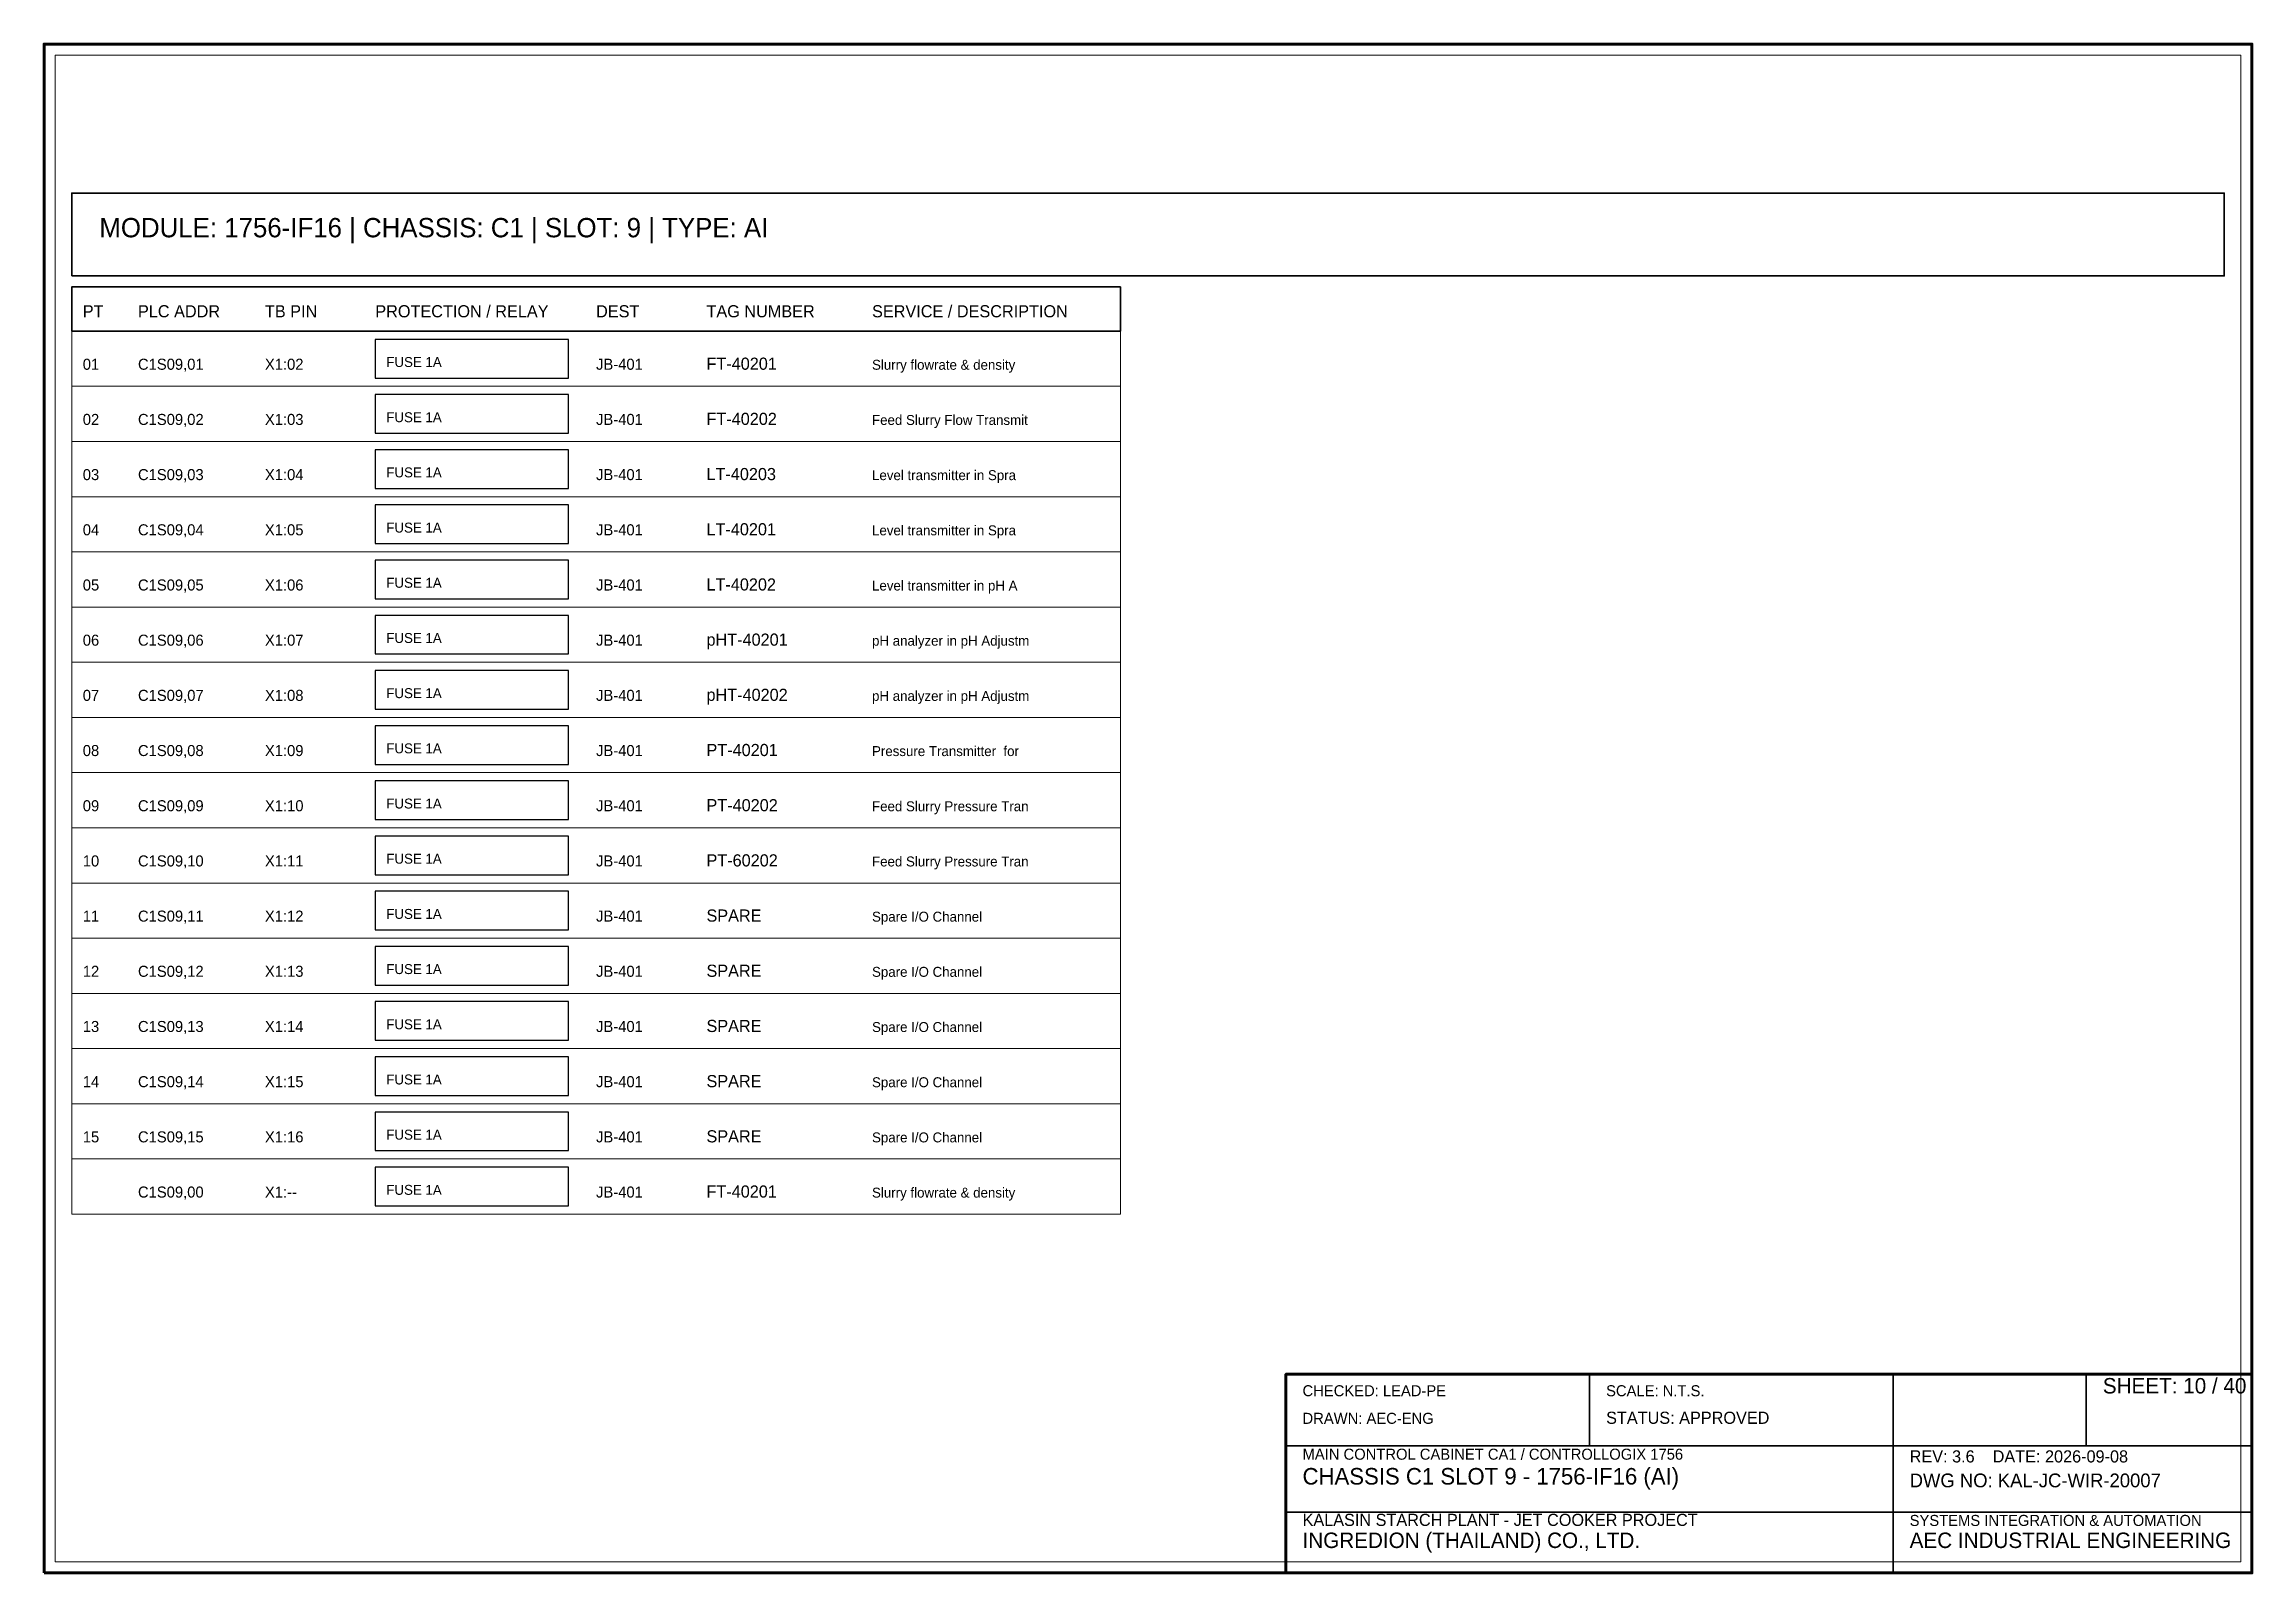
# Model space of a CAD drawing. Header units: millimetres. Extents: x 0 to 2200, y -2240 to 277.
# Drawn here: x 1800 to 2200, y -320 to -43 of the extents above; entities that cross this region are included whole.
import ezdxf

# ---------------------------------------------------------------- set-up
doc = ezdxf.new("R2010")
doc.units = ezdxf.units.MM
for name, color, linetype, lineweight in [('0_BORDER', 7, 'Continuous', 70), ('0_TITLE_BLOCK', 4, 'Continuous', 35), ('IE-CABLE', 6, 'Continuous', 25), ('IE-EQUIP', 2, 'Continuous', 35), ('IE-WIRE', 1, 'Continuous', 25), ('NOTATIONS', 8, 'Continuous', 18), ('TER', 3, 'Continuous', 35), ('TEXTS', 7, 'Continuous', 25)]:
    doc.layers.add(name, color=color, linetype=linetype, lineweight=lineweight)

msp = doc.modelspace()

# ---------------------------------------------------------------- texts
at = {"layer": '0_TITLE_BLOCK'}
for s, height, p in [('MODULE: 1756-IF16 | CHASSIS: C1 | SLOT: 9 | TYPE: AI', 3.5, (1810, -78)), ('PT', 2.2, (1807, -92.5)), ('PLC ADDR', 2.2, (1817, -92.5)), ('TB PIN', 2.2, (1840, -92.5)), ('PROTECTION / RELAY', 2.2, (1860, -92.5)), ('DEST', 2.2, (1900, -92.5)), ('TAG NUMBER', 2.2, (1920, -92.5)), ('SERVICE / DESCRIPTION', 2.2, (1950, -92.5)), ('SHEET: 10 / 40', 2.8, (2173, -287.5)), ('STATUS: APPROVED', 2.2, (2083, -293)), ('CHASSIS C1 SLOT 9 - 1756-IF16 (AI)', 3, (2028, -304)), ('INGREDION (THAILAND) CO., LTD.', 2.8, (2028, -315.5)), ('AEC INDUSTRIAL ENGINEERING', 2.8, (2138, -315.5))]:
    msp.add_text(s, height=height, dxfattribs=at).set_placement(p)
at = {"layer": 'IE-CABLE'}
for p in [(1900, -102), (1900, -112), (1900, -122), (1900, -132), (1900, -142), (1900, -152), (1900, -162), (1900, -172), (1900, -182), (1900, -192), (1900, -202), (1900, -212), (1900, -222), (1900, -232), (1900, -242), (1900, -252)]:
    msp.add_text('JB-401', height=2, dxfattribs=at).set_placement(p)
at = {"layer": 'IE-WIRE'}
for p in [(1862, -101.5), (1862, -111.5), (1862, -121.5), (1862, -131.5), (1862, -141.5), (1862, -151.5), (1862, -161.5), (1862, -171.5), (1862, -181.5), (1862, -191.5), (1862, -201.5), (1862, -211.5), (1862, -221.5), (1862, -231.5), (1862, -241.5), (1862, -251.5)]:
    msp.add_text('FUSE 1A', height=1.8, dxfattribs=at).set_placement(p)
at = {"layer": 'TER'}
for s, p in [('X1:02', (1840, -102)), ('X1:03', (1840, -112)), ('X1:04', (1840, -122)), ('X1:05', (1840, -132)), ('X1:06', (1840, -142)), ('X1:07', (1840, -152)), ('X1:08', (1840, -162)), ('X1:09', (1840, -172)), ('X1:10', (1840, -182)), ('X1:11', (1840, -192)), ('X1:12', (1840, -202)), ('X1:13', (1840, -212)), ('X1:14', (1840, -222)), ('X1:15', (1840, -232)), ('X1:16', (1840, -242)), ('X1:--', (1840, -252))]:
    msp.add_text(s, height=2, dxfattribs=at).set_placement(p)
at = {"layer": 'TEXTS'}
for s, height, p in [('01', 2, (1807, -102)), ('C1S09,01', 2, (1817, -102)), ('FT-40201', 2.2, (1920, -102)), ('Slurry flowrate & density', 1.8, (1950, -102)), ('02', 2, (1807, -112)), ('C1S09,02', 2, (1817, -112)), ('FT-40202', 2.2, (1920, -112)), ('Feed Slurry Flow Transmit', 1.8, (1950, -112)), ('03', 2, (1807, -122)), ('C1S09,03', 2, (1817, -122)), ('LT-40203', 2.2, (1920, -122)), ('Level transmitter in Spra', 1.8, (1950, -122)), ('04', 2, (1807, -132)), ('C1S09,04', 2, (1817, -132)), ('LT-40201', 2.2, (1920, -132)), ('Level transmitter in Spra', 1.8, (1950, -132)), ('05', 2, (1807, -142)), ('C1S09,05', 2, (1817, -142)), ('LT-40202', 2.2, (1920, -142)), ('Level transmitter in pH A', 1.8, (1950, -142)), ('06', 2, (1807, -152)), ('C1S09,06', 2, (1817, -152)), ('pHT-40201', 2.2, (1920, -152)), ('pH analyzer in pH Adjustm', 1.8, (1950, -152)), ('07', 2, (1807, -162)), ('C1S09,07', 2, (1817, -162)), ('pHT-40202', 2.2, (1920, -162)), ('pH analyzer in pH Adjustm', 1.8, (1950, -162)), ('08', 2, (1807, -172)), ('C1S09,08', 2, (1817, -172)), ('PT-40201', 2.2, (1920, -172)), ('Pressure Transmitter  for', 1.8, (1950, -172)), ('09', 2, (1807, -182)), ('C1S09,09', 2, (1817, -182)), ('PT-40202', 2.2, (1920, -182)), ('Feed Slurry Pressure Tran', 1.8, (1950, -182)), ('10', 2, (1807, -192)), ('C1S09,10', 2, (1817, -192)), ('PT-60202', 2.2, (1920, -192)), ('Feed Slurry Pressure Tran', 1.8, (1950, -192)), ('11', 2, (1807, -202)), ('C1S09,11', 2, (1817, -202)), ('SPARE', 2.2, (1920, -202)), ('Spare I/O Channel', 1.8, (1950, -202)), ('12', 2, (1807, -212)), ('C1S09,12', 2, (1817, -212)), ('SPARE', 2.2, (1920, -212)), ('Spare I/O Channel', 1.8, (1950, -212)), ('13', 2, (1807, -222)), ('C1S09,13', 2, (1817, -222)), ('SPARE', 2.2, (1920, -222)), ('Spare I/O Channel', 1.8, (1950, -222)), ('14', 2, (1807, -232)), ('C1S09,14', 2, (1817, -232)), ('SPARE', 2.2, (1920, -232)), ('Spare I/O Channel', 1.8, (1950, -232)), ('15', 2, (1807, -242)), ('C1S09,15', 2, (1817, -242)), ('SPARE', 2.2, (1920, -242)), ('Spare I/O Channel', 1.8, (1950, -242)), ('C1S09,00', 2, (1817, -252)), ('FT-40201', 2.2, (1920, -252)), ('Slurry flowrate & density', 1.8, (1950, -252)), ('CHECKED: LEAD-PE', 2, (2028, -288)), ('SCALE: N.T.S.', 2, (2083, -288)), ('DRAWN: AEC-ENG', 2, (2028, -293)), ('MAIN CONTROL CABINET CA1 / CONTROLLOGIX 1756', 2, (2028, -299.5)), ('REV: 3.6    DATE: 2026-09-08', 2.2, (2138, -300)), ('DWG NO: KAL-JC-WIR-20007', 2.5, (2138, -304.5)), ('KALASIN STARCH PLANT - JET COOKER PROJECT', 2.2, (2028, -311.5)), ('SYSTEMS INTEGRATION & AUTOMATION', 2, (2138, -311.5))]:
    msp.add_text(s, height=height, dxfattribs=at).set_placement(p)

# ---------------------------------------------------------------- linework, layer by layer
at = {"layer": '0_BORDER'}
for points in [[(1800, -320), (2200, -320), (2200, -43), (1800, -43)], [(2025, -320), (2200, -320), (2200, -284), (2025, -284)]]:
    msp.add_lwpolyline(points, close=True, dxfattribs=at)
at = {"layer": '0_TITLE_BLOCK'}
for p, q in [((2080, -297), (2080, -284)), ((2135, -297), (2135, -284)), ((2170, -297), (2170, -284)), ((2025, -297), (2200, -297)), ((2135, -320), (2135, -297)), ((2025, -309), (2200, -309))]:
    msp.add_line(p, q, dxfattribs=at)
msp.add_lwpolyline([(1805, -95), (1995, -95), (1995, -87), (1805, -87)], close=True, dxfattribs=at)
at = {"layer": 'IE-EQUIP'}
msp.add_lwpolyline([(1805, -85), (2195, -85), (2195, -70), (1805, -70)], close=True, dxfattribs=at)
at = {"layer": 'IE-WIRE'}
for points in [[(1860, -103.5), (1895, -103.5), (1895, -96.5), (1860, -96.5)], [(1860, -113.5), (1895, -113.5), (1895, -106.5), (1860, -106.5)], [(1860, -123.5), (1895, -123.5), (1895, -116.5), (1860, -116.5)], [(1860, -133.5), (1895, -133.5), (1895, -126.5), (1860, -126.5)], [(1860, -143.5), (1895, -143.5), (1895, -136.5), (1860, -136.5)], [(1860, -153.5), (1895, -153.5), (1895, -146.5), (1860, -146.5)], [(1860, -163.5), (1895, -163.5), (1895, -156.5), (1860, -156.5)], [(1860, -173.5), (1895, -173.5), (1895, -166.5), (1860, -166.5)], [(1860, -183.5), (1895, -183.5), (1895, -176.5), (1860, -176.5)], [(1860, -193.5), (1895, -193.5), (1895, -186.5), (1860, -186.5)], [(1860, -203.5), (1895, -203.5), (1895, -196.5), (1860, -196.5)], [(1860, -213.5), (1895, -213.5), (1895, -206.5), (1860, -206.5)], [(1860, -223.5), (1895, -223.5), (1895, -216.5), (1860, -216.5)], [(1860, -233.5), (1895, -233.5), (1895, -226.5), (1860, -226.5)], [(1860, -243.5), (1895, -243.5), (1895, -236.5), (1860, -236.5)], [(1860, -253.5), (1895, -253.5), (1895, -246.5), (1860, -246.5)]]:
    msp.add_lwpolyline(points, close=True, dxfattribs=at)
at = {"layer": 'NOTATIONS'}
for points in [[(1802, -318), (2198, -318), (2198, -45), (1802, -45)], [(1805, -105), (1995, -105), (1995, -95), (1805, -95)], [(1805, -115), (1995, -115), (1995, -105), (1805, -105)], [(1805, -125), (1995, -125), (1995, -115), (1805, -115)], [(1805, -135), (1995, -135), (1995, -125), (1805, -125)], [(1805, -145), (1995, -145), (1995, -135), (1805, -135)], [(1805, -155), (1995, -155), (1995, -145), (1805, -145)], [(1805, -165), (1995, -165), (1995, -155), (1805, -155)], [(1805, -175), (1995, -175), (1995, -165), (1805, -165)], [(1805, -185), (1995, -185), (1995, -175), (1805, -175)], [(1805, -195), (1995, -195), (1995, -185), (1805, -185)], [(1805, -205), (1995, -205), (1995, -195), (1805, -195)], [(1805, -215), (1995, -215), (1995, -205), (1805, -205)], [(1805, -225), (1995, -225), (1995, -215), (1805, -215)], [(1805, -235), (1995, -235), (1995, -225), (1805, -225)], [(1805, -245), (1995, -245), (1995, -235), (1805, -235)], [(1805, -255), (1995, -255), (1995, -245), (1805, -245)]]:
    msp.add_lwpolyline(points, close=True, dxfattribs=at)

msp.set_redraw_order([(e.dxf.handle, doc.entitydb.next_handle()) for e in msp.query("TEXT MTEXT ATTDEF DIMENSION ARC_DIMENSION")])  # texts and dimensions are drawn at this point

doc.saveas('drawing.dxf')
